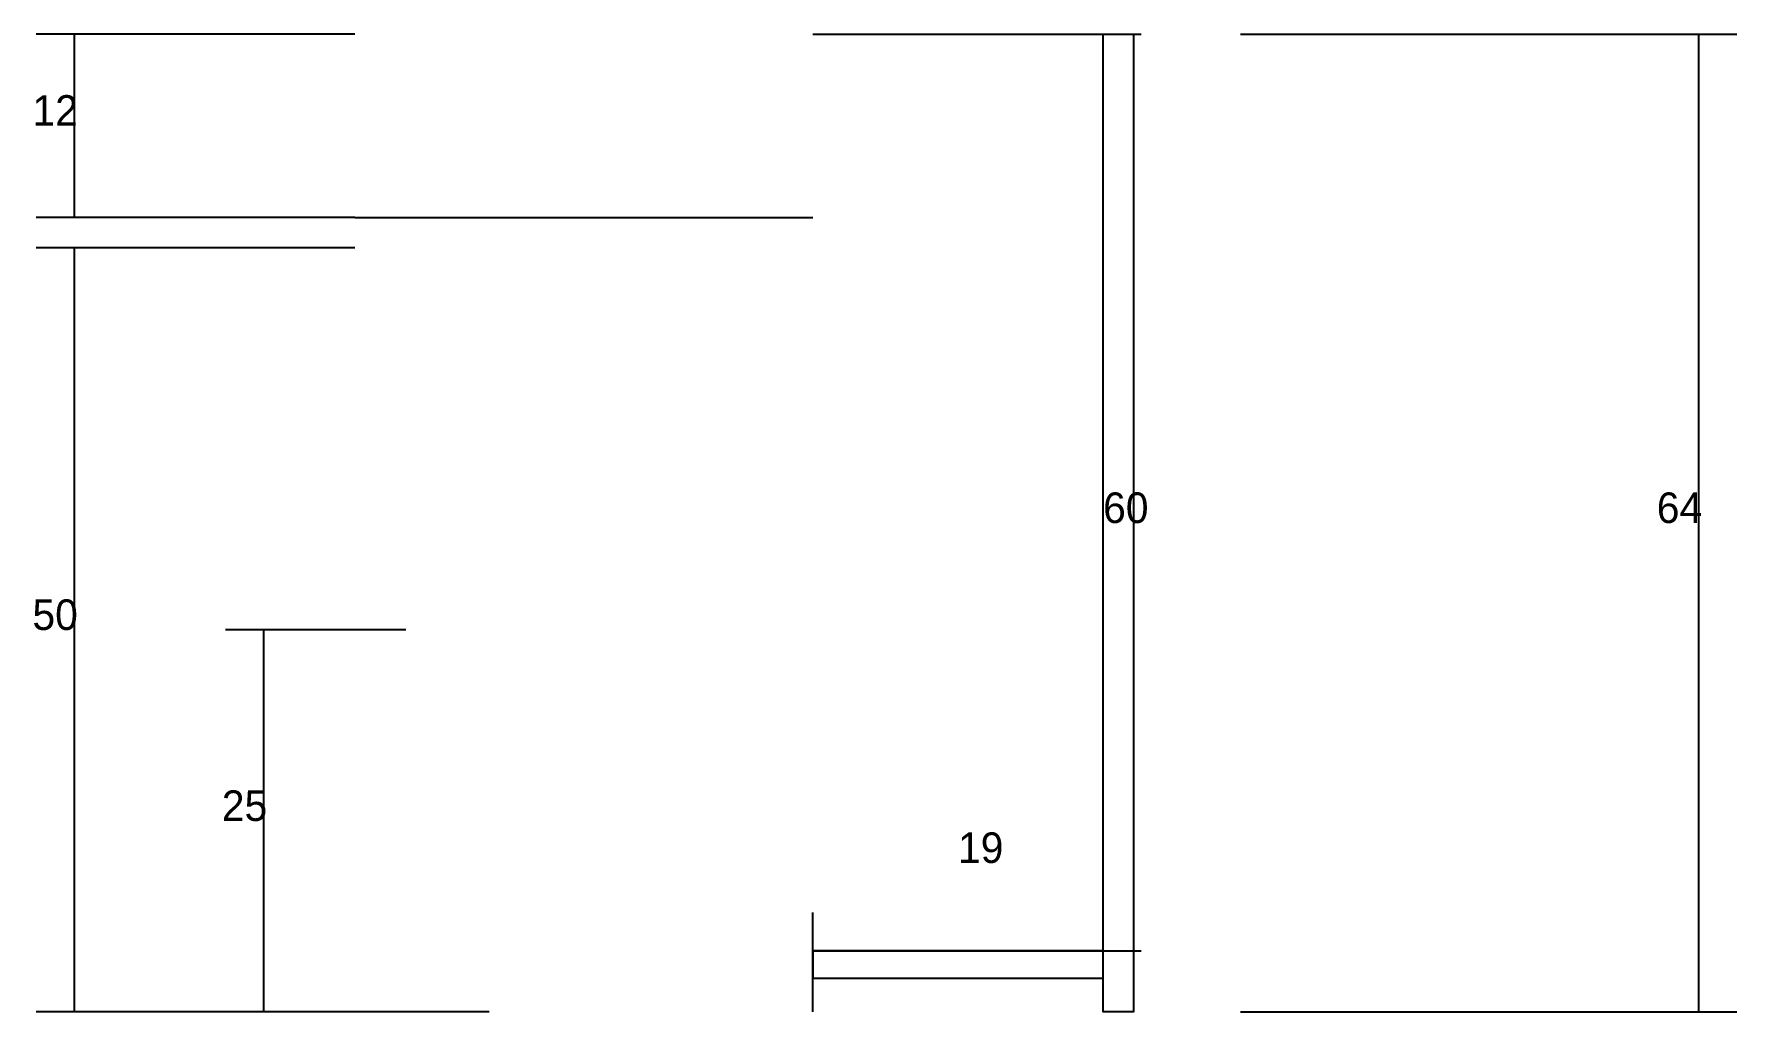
# Model space of a CAD drawing. Header units: metres. Extents: x -132 to 34800, y -36000 to 1848.
# Drawn here: x 14546.9 to 14769.9, y -7663.6 to -7535.6 of the extents above; entities that cross this region are included whole.
import ezdxf

# ---------------------------------------------------------------- set-up
doc = ezdxf.new("R2010")
doc.units = ezdxf.units.M
for name, color, linetype in [('COTA', 4, 'Continuous'), ('Cota Seção (2x)', 4, 'Continuous'), ('Painéis', 200, 'Continuous')]:
    doc.layers.add(name, color=color, linetype=linetype)

msp = doc.modelspace()

# ---------------------------------------------------------------- texts
at = {"layer": 'COTA'}
for s, p in [('12', (14546.7, -7547.6)), ('64', (14759.4, -7599.6)), ('50', (14546.7, -7613.6)), ('25', (14571.5, -7638.6))]:
    msp.add_text(s, height=4, dxfattribs=at).set_placement(p)
at = {"layer": 'Cota Seção (2x)'}
for s, p in [('60', (14686.9, -7599.6)), ('19', (14667.9, -7644.1))]:
    msp.add_text(s, height=4, dxfattribs=at).set_placement(p)

# ---------------------------------------------------------------- linework, layer by layer
at = {"layer": 'COTA'}
for p, q in [((14588.9, -7535.6), (14547.2, -7535.6)), ((14552.2, -7559.6), (14552.2, -7535.6)), ((14704.9, -7535.6), (14769.9, -7535.6)), ((14764.9, -7663.6), (14764.9, -7535.6)), ((14588.9, -7559.6), (14547.2, -7559.6)), ((14588.9, -7563.6), (14547.2, -7563.6)), ((14552.2, -7663.6), (14552.2, -7563.6)), ((14595.6, -7613.6), (14572, -7613.6)), ((14577, -7663.6), (14577, -7613.6)), ((14606.5, -7663.6), (14547.2, -7663.6)), ((14595.6, -7663.6), (14572, -7663.6)), ((14704.9, -7663.6), (14769.9, -7663.6))]:
    msp.add_line(p, q, dxfattribs=at)
at = {"layer": 'Cota Seção (2x)'}
for p, q in [((14648.9, -7535.6), (14691.9, -7535.6)), ((14686.9, -7655.6), (14686.9, -7535.6)), ((14648.9, -7663.6), (14648.9, -7650.6)), ((14686.9, -7663.6), (14686.9, -7650.6)), ((14648.9, -7655.6), (14691.9, -7655.6)), ((14648.9, -7655.6), (14686.9, -7655.6))]:
    msp.add_line(p, q, dxfattribs=at)
at = {"layer": 'Painéis'}
for p, q in [((14588.9, -7559.6), (14648.9, -7559.6)), ((14648.9, -7655.6), (14686.9, -7655.6))]:
    msp.add_line(p, q, dxfattribs=at)
for points in [[(14686.9, -7535.6), (14690.9, -7535.6), (14690.9, -7663.6), (14686.9, -7663.6)], [(14686.9, -7659.2), (14686.9, -7655.6), (14648.9, -7655.6), (14648.9, -7659.2)]]:
    msp.add_lwpolyline(points, close=True, dxfattribs=at)

msp.set_redraw_order([(e.dxf.handle, doc.entitydb.next_handle()) for e in msp.query("TEXT MTEXT ATTDEF DIMENSION ARC_DIMENSION")])  # texts and dimensions are drawn at this point

doc.saveas('drawing.dxf')
